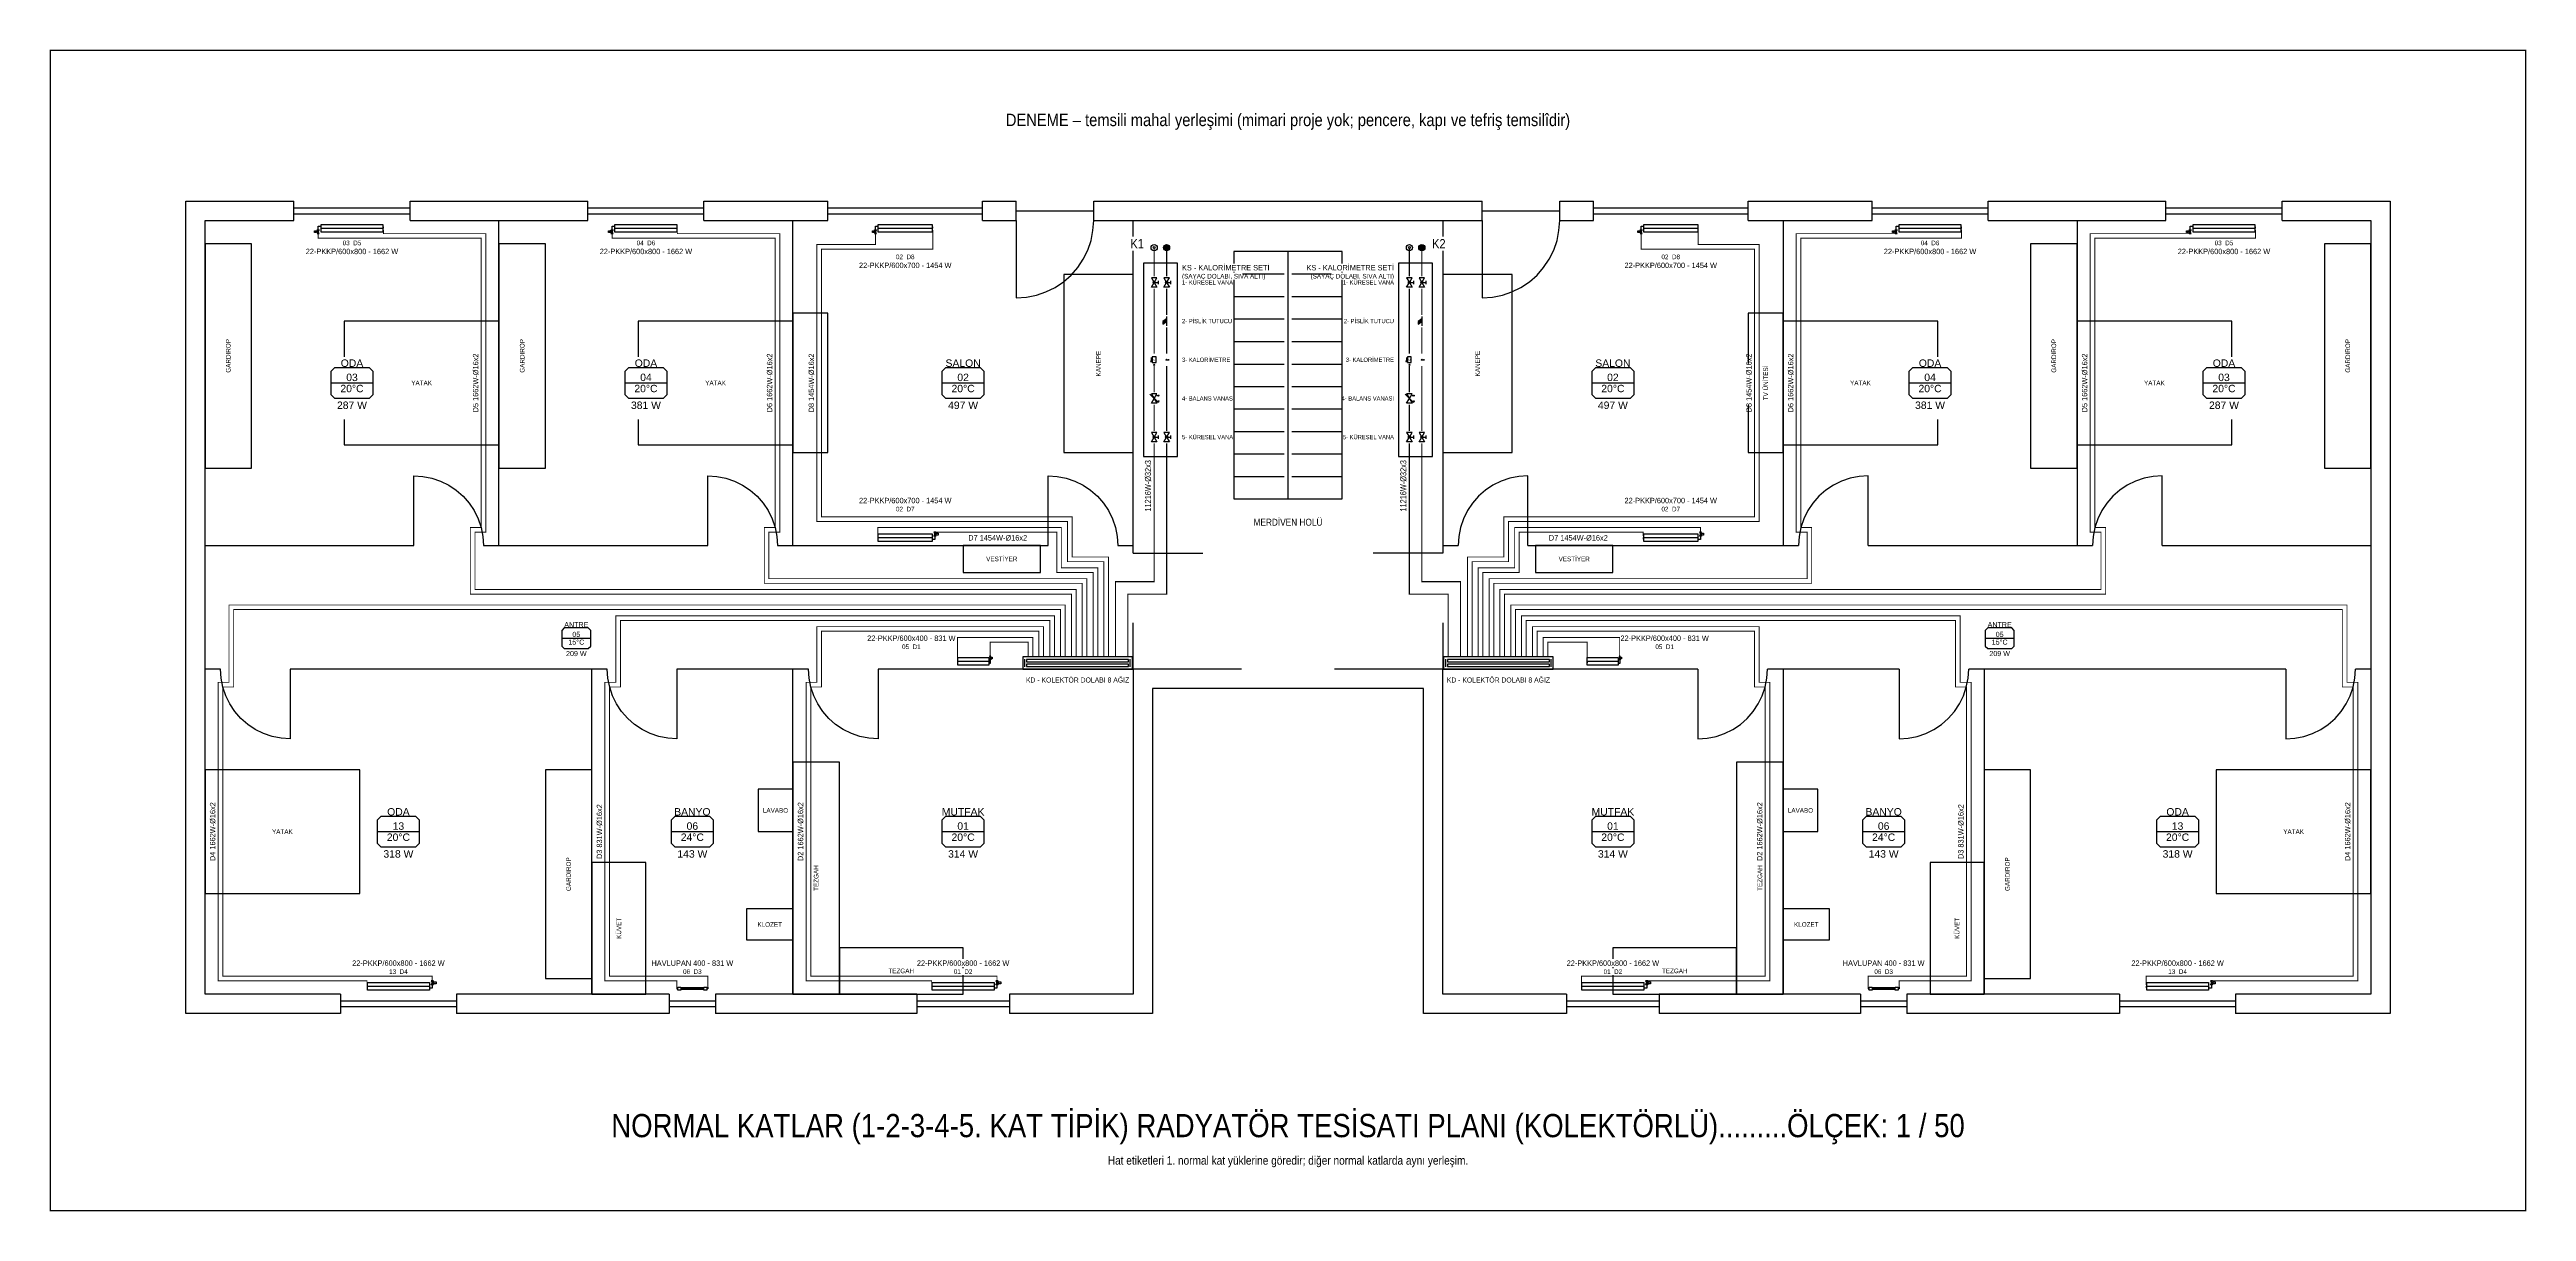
# Model space of a CAD drawing. Header units: centimetres. Extents: x -61 to 14522, y -12981 to 1521.
# Drawn here: x 3499 to 6701, y 19 to 1521 of the extents above; entities that cross this region are included whole.
import ezdxf
from ezdxf.enums import TextEntityAlignment as Align

# ---------------------------------------------------------------- set-up
doc = ezdxf.new("R2010")
doc.units = ezdxf.units.CM
doc.linetypes.add('DASHED', pattern=[1.524, 1.27, -0.254])
for name, color, linetype in [('ROTAS-BASLIK', 7, 'Continuous'), ('ROTAS-CIHAZ', 135, 'Continuous'), ('ROTAS-DENEME', 1, 'Continuous'), ('ROTAS-ISITMA-CAP', 41, 'Continuous'), ('ROTAS-ISITMA-DONUS', 30, 'DASHED'), ('ROTAS-ISITMA-GIDIS', 10, 'Continuous'), ('ROTAS-ISITMA-KOLEKTOR', 6, 'Continuous'), ('ROTAS-ISITMA-SEMBOL', 1, 'Continuous'), ('ROTAS-MAHAL', 2, 'Continuous'), ('ROTAS-MASKE', 7, 'Continuous'), ('ROTAS-MIMARI-PENCERE', 4, 'Continuous'), ('ROTAS-MIMARI-TEFRIS', 9, 'Continuous'), ('ROTAS-MIMARI-TEMSILI', 8, 'Continuous'), ('ROTAS-PAFTA', 7, 'Continuous'), ('ROTAS-RADYATOR', 2, 'Continuous'), ('ROTAS-YAZI', 7, 'Continuous')]:
    doc.layers.add(name, color=color, linetype=linetype)
doc.styles.add('ROTAS', font='arial.ttf')

# ---------------------------------------------------------------- blocks, each defined once
blk = doc.blocks.new('ROTAS-KOLEKTOR-DOLABI-8')
for p, q in [((3, 3), (3, 13)), ((139, 3), (139, 13))]:
    blk.add_line(p, q)
for points in [[(0, 0), (142, 0), (142, 16), (0, 16)], [(5, 9.5), (137, 9.5), (137, 12.5), (5, 12.5)], [(5, 3.5), (137, 3.5), (137, 6.5), (5, 6.5)]]:
    blk.add_lwpolyline(points, close=True)
blk = doc.blocks.new('ROTAS-RADYATOR-PLAN')
for points in [[(104.4, 7.3), (106.4, 7.3), (105.4, 6.2)], [(104.4, 5.1), (106.4, 5.1), (105.4, 6.2)]]:
    blk.add_hatch(color=7).paths.add_polyline_path(points)
for p, q in [((0, 7), (0, 2.5)), ((0, 2.5), (4.7, 2.5)), ((4.7, 5), (104.7, 5)), ((105.4, 3), (104.7, 3)), ((105.4, 5.1), (105.4, 3))]:
    blk.add_line(p, q)
for points in [[(-6, 8.3), (-2.5, 8.3), (-2.5, 10.7), (-6, 10.7)], [(-1.8, 12), (1.8, 12), (0, 9.5)], [(-1.8, 7), (1.8, 7), (0, 9.5)], [(4.7, 0), (104.7, 0), (104.7, 10), (4.7, 10)]]:
    blk.add_lwpolyline(points, close=True)
blk = doc.blocks.new('ROTAS-HAVLUPAN-PLAN')
for p, q in [((-4, 3), (-4, 1.5)), ((-4, 1.5), (-3, 1.5)), ((0, 2.4), (24, 2.4)), ((0, 1.5), (24, 1.5)), ((0, 0.6), (24, 0.6)), ((28, 1.5), (27, 1.5)), ((28, 3), (28, 1.5))]:
    blk.add_line(p, q)
for points in [[(-3, 0), (0, 0), (0, 3), (-3, 3)], [(24, 0), (27, 0), (27, 3), (24, 3)]]:
    blk.add_lwpolyline(points, close=True)
blk = doc.blocks.new('ROTAS-ISITMA-KOLON-PLAN')
blk.add_hatch(color=7).paths.add_polyline_path([(4, 8), (3.9, 9), (3.5, 10), (2.8, 10.8), (2, 11.5), (1, 11.9), (0, 12), (-1, 11.9), (-2, 11.5), (-2.8, 10.8), (-3.5, 10), (-3.9, 9), (-4, 8), (-3.9, 7), (-3.5, 6), (-2.8, 5.2), (-2, 4.5), (-1, 4.1), (0, 4), (1, 4.1), (2, 4.5), (2.8, 5.2), (3.5, 6), (3.9, 7)])
for centre, radius in [((0, 8), 4), ((0, -8), 4), ((0, -8), 1.2)]:
    blk.add_circle(centre, radius)
blk = doc.blocks.new('ROTAS-R-KURESEL-VANA')
blk.add_hatch(color=7).paths.add_polyline_path([(2.4, 0), (2.3, 0.6), (2.1, 1.2), (1.7, 1.7), (1.2, 2.1), (0.6, 2.3), (0, 2.4), (-0.6, 2.3), (-1.2, 2.1), (-1.7, 1.7), (-2.1, 1.2), (-2.3, 0.6), (-2.4, 0), (-2.3, -0.6), (-2.1, -1.2), (-1.7, -1.7), (-1.2, -2.1), (-0.6, -2.3), (0, -2.4), (0.6, -2.3), (1.2, -2.1), (1.7, -1.7), (2.1, -1.2), (2.3, -0.6)])
for p, q in [((-3.6, 8.4), (3.6, 8.4)), ((0, 2.4), (0, 8.4))]:
    blk.add_line(p, q)
for points in [[(-10, 6), (-10, -6), (0, 0)], [(10, 6), (10, -6), (0, 0)]]:
    blk.add_lwpolyline(points, close=True)
blk.add_circle((0, 0), 2.4)
at = {"style": 'ROTAS'}
blk.add_attdef('NO', text='', height=6, dxfattribs=at).set_placement((0, 11), align=Align.BOTTOM_CENTER)
blk = doc.blocks.new('ROTAS-R-PISLIK-TUTUCU')
for p, q in [((-10, 0), (10, 0)), ((-2, 0), (4, -8))]:
    blk.add_line(p, q)
blk.add_lwpolyline([(-5, 0), (1, -8), (7, -8), (1, 0)])
at = {"style": 'ROTAS'}
blk.add_attdef('NO', text='', height=6, dxfattribs=at).set_placement((0, 5), align=Align.BOTTOM_CENTER)
blk = doc.blocks.new('ROTAS-KALORIMETRE-SENSOR')
blk.add_hatch(color=7).paths.add_polyline_path([(1.2, 0), (1.2, 0.3), (1, 0.6), (0.8, 0.8), (0.6, 1), (0.3, 1.2), (0, 1.2), (-0.3, 1.2), (-0.6, 1), (-0.8, 0.8), (-1, 0.6), (-1.2, 0.3), (-1.2, 0), (-1.2, -0.3), (-1, -0.6), (-0.8, -0.8), (-0.6, -1), (-0.3, -1.2), (0, -1.2), (0.3, -1.2), (0.6, -1), (0.8, -0.8), (1, -0.6), (1.2, -0.3)])
for p, q in [((-1.6, 4), (1.6, 4)), ((0, 1.2), (0, 4))]:
    blk.add_line(p, q)
blk.add_circle((0, 0), 1.2)
at = {"style": 'ROTAS'}
blk.add_attdef('NO', text='', height=6, dxfattribs=at).set_placement((0, 6), align=Align.BOTTOM_CENTER)
blk = doc.blocks.new('ROTAS-R-KALORIMETRE-SAG')
blk.add_hatch(color=7).paths.add_polyline_path([(12.2, 0), (12.2, 0.3), (12, 0.6), (11.8, 0.8), (11.6, 1), (11.3, 1.2), (11, 1.2), (10.7, 1.2), (10.4, 1), (10.2, 0.8), (10, 0.6), (9.8, 0.3), (9.8, 0), (9.8, -0.3), (10, -0.6), (10.2, -0.8), (10.4, -1), (10.7, -1.2), (11, -1.2), (11.3, -1.2), (11.6, -1), (11.8, -0.8), (12, -0.6), (12.2, -0.3)])
blk.add_line((-5, -6.5), (5, -6.5))
blk.add_lwpolyline([(-6, -4), (6, -4), (6, 4), (-6, 4)], close=True)
blk.add_lwpolyline([(2, -5.5), (5, -6.5), (2, -7.5)])
blk.add_circle((11, 0), 1.2)
at = {"style": 'ROTAS'}
blk.add_text('Q', height=4, dxfattribs=at).set_placement((0, 0), align=Align.MIDDLE_CENTER)
blk.add_attdef('NO', text='', height=6, dxfattribs=at).set_placement((0, 7), align=Align.BOTTOM_CENTER)
blk = doc.blocks.new('ROTAS-BALANS-VANASI')
for p, q in [((-9, -9), (9, 9)), ((-6, 6), (-6, 8.4)), ((6, 6), (6, 8.4))]:
    blk.add_line(p, q)
for points in [[(-10, 6), (-10, -6), (0, 0)], [(10, 6), (10, -6), (0, 0)]]:
    blk.add_lwpolyline(points, close=True)
blk.add_lwpolyline([(5.6, 7.3), (9, 9), (7.3, 5.6)])
for centre in [(-6, 9.4), (6, 9.4)]:
    blk.add_circle(centre, 1)
at = {"style": 'ROTAS'}
blk.add_attdef('NO', text='', height=6, dxfattribs=at).set_placement((0, 12), align=Align.BOTTOM_CENTER)
blk = doc.blocks.new('ROTAS-MAHAL-ETIKET')
blk.add_line((-34.2, 0), (34.2, 0))
blk.add_lwpolyline([(-34.2, 18.4), (-34.2, -18.4), (-28.2, -24.4), (28.2, -24.4), (34.2, -18.4), (34.2, 18.4), (28.2, 24.4), (-28.2, 24.4)], close=True)
at = {"style": 'ROTAS'}
for tag, p in [('MAHAL_001', (0, 32)), ('NO_001', (0, 9)), ('DERECE_001', (0, -9)), ('ISIKAYBI_001', (0, -36)), ('ALAN', (0, -52))]:
    blk.add_attdef(tag, text='', height=12, dxfattribs=at).set_placement(p, align=Align.MIDDLE_CENTER)

msp = doc.modelspace()

# ---------------------------------------------------------------- linework, layer by layer
at = {"layer": 'ROTAS-ISITMA-DONUS', "ltscale": 0.4}
for points, const_width in [([(4826, 736), (4826, 823), (4049, 823), (4049, 897), (4063, 897), (4063, 1283), (3930.6, 1283), (3930.6, 1287.7)], 1.2), ([(4840, 736), (4840, 837), (4429, 837), (4429, 897), (4443, 897), (4443, 1283), (4310.6, 1283), (4310.6, 1287.7)], 1.2), ([(4868, 736), (4868, 865), (4821, 865), (4821, 917), (4497, 917), (4497, 1263), (4640.7, 1263), (4640.7, 1287.7)], 1.2), ([(5338, 736), (5338, 859), (5385, 859), (5385, 911), (5709, 911), (5709, 1269), (5630.3, 1269), (5630.3, 1287.7)], 1.2), ([(5366, 736), (5366, 831), (5777, 831), (5777, 903), (5763, 903), (5763, 1277), (5970.6, 1277), (5970.6, 1287.7)], 1.2), ([(5380, 736), (5380, 817), (6157, 817), (6157, 903), (6143, 903), (6143, 1277), (6350.6, 1277), (6350.6, 1287.7)], 1.2), ([(4927, 1265), (4927, 833), (4877, 833), (4877, 736)], 1.6), ([(5257, 1265), (5257, 817), (5307, 817), (5307, 736)], 1.6), ([(4854, 736), (4854, 851), (4807, 851), (4807, 903), (4569.7, 903), (4569.7, 892.3)], 1.2), ([(5352, 736), (5352, 845), (5399, 845), (5399, 897), (5559.3, 897), (5559.3, 892.3)], 1.2), ([(4812, 736), (4812, 803), (3731, 803), (3731, 703), (3717, 703), (3717, 317), (3909.4, 317), (3909.4, 312.3)], 1.2), ([(4798, 736), (4798, 789), (4231, 789), (4231, 703), (4217, 703), (4217, 317), (4310, 317), (4310, 308.8)], 1.2), ([(4784, 736), (4784, 775), (4491, 775), (4491, 703), (4477, 703), (4477, 317), (4639.4, 317), (4639.4, 312.3)], 1.2), ([(5394, 736), (5394, 797), (6463, 797), (6463, 697), (6477, 697), (6477, 323), (6209.4, 323), (6209.4, 312.3)], 1.2), ([(5408, 736), (5408, 783), (5963, 783), (5963, 697), (5977, 697), (5977, 323), (5850, 323), (5850, 308.8)], 1.2), ([(5422, 736), (5422, 769), (5703, 769), (5703, 697), (5717, 697), (5717, 323), (5479.4, 323), (5479.4, 312.3)], 1.2), ([(4770, 736), (4770, 761), (4672.8, 761), (4672.8, 732.3)], 1.2), ([(5436, 736), (5436, 755), (5486.6, 755), (5486.6, 732.3)], 1.2)]:
    msp.add_lwpolyline(points, dxfattribs=dict(at, const_width=const_width))
at = {"layer": 'ROTAS-ISITMA-GIDIS'}
for points, const_width in [([(4820, 736), (4820, 817), (4043, 817), (4043, 903), (4057, 903), (4057, 1277), (3846.2, 1277), (3846.2, 1283)], 1.2), ([(4834, 736), (4834, 831), (4423, 831), (4423, 903), (4437, 903), (4437, 1277), (4226.2, 1277), (4226.2, 1283)], 1.2), ([(4862, 736), (4862, 859), (4815, 859), (4815, 911), (4491, 911), (4491, 1269), (4566.9, 1269), (4566.9, 1283)], 1.2), ([(5332, 736), (5332, 865), (5379, 865), (5379, 917), (5703, 917), (5703, 1263), (5556.5, 1263), (5556.5, 1283)], 1.2), ([(5360, 736), (5360, 837), (5771, 837), (5771, 897), (5757, 897), (5757, 1283), (5886.2, 1283), (5886.2, 1283)], 1.2), ([(5374, 736), (5374, 823), (6151, 823), (6151, 897), (6137, 897), (6137, 1283), (6266.2, 1283), (6266.2, 1283)], 1.2), ([(4943, 1265), (4943, 817), (4893, 817), (4893, 736)], 1.6), ([(5273, 1265), (5273, 833), (5323, 833), (5323, 736)], 1.6), ([(4848, 736), (4848, 845), (4801, 845), (4801, 897), (4643.5, 897), (4643.5, 897)], 1.2), ([(5346, 736), (5346, 851), (5393, 851), (5393, 903), (5633.1, 903), (5633.1, 897)], 1.2), ([(5388, 736), (5388, 803), (6469, 803), (6469, 703), (6483, 703), (6483, 317), (6293.8, 317), (6293.8, 317)], 1.2), ([(4806, 736), (4806, 797), (3737, 797), (3737, 697), (3723, 697), (3723, 323), (3993.8, 323), (3993.8, 317)], 1.2), ([(4792, 736), (4792, 783), (4237, 783), (4237, 697), (4223, 697), (4223, 323), (4350, 323), (4350, 308.8)], 1.2), ([(4778, 736), (4778, 769), (4497, 769), (4497, 697), (4483, 697), (4483, 323), (4723.8, 323), (4723.8, 317)], 1.2), ([(5402, 736), (5402, 789), (5969, 789), (5969, 703), (5983, 703), (5983, 317), (5890, 317), (5890, 308.8)], 1.2), ([(5416, 736), (5416, 775), (5709, 775), (5709, 703), (5723, 703), (5723, 317), (5563.8, 317), (5563.8, 317)], 1.2), ([(4764, 736), (4764, 755), (4715, 755), (4715, 737)], 1.2), ([(5430, 736), (5430, 761), (5528.8, 761), (5528.8, 737)], 1.2)]:
    msp.add_lwpolyline(points, dxfattribs=dict(at, const_width=const_width))
at = {"layer": 'ROTAS-MIMARI-PENCERE'}
for points in [[(3815, 1300), (3815, 1325)], [(3815, 1316.2), (3965, 1316.2)], [(3965, 1300), (3965, 1325)], [(4195, 1300), (4195, 1325)], [(4195, 1316.2), (4345, 1316.2)], [(4345, 1300), (4345, 1325)], [(4505.2, 1300), (4505.2, 1325)], [(4505.2, 1316.2), (4705.2, 1316.2)], [(4705.2, 1300), (4705.2, 1325)], [(4748.8, 1300), (4748.8, 1325)], [(4848.8, 1300), (4848.8, 1325)], [(5351.2, 1300), (5351.2, 1325)], [(5451.2, 1300), (5451.2, 1325)], [(5494.8, 1300), (5494.8, 1325)], [(5494.8, 1316.2), (5694.8, 1316.2)], [(5694.8, 1300), (5694.8, 1325)], [(5855, 1300), (5855, 1325)], [(5855, 1316.2), (6005, 1316.2)], [(6005, 1300), (6005, 1325)], [(6235, 1300), (6235, 1325)], [(6235, 1316.2), (6385, 1316.2)], [(6385, 1300), (6385, 1325)], [(3815, 1308.8), (3965, 1308.8)], [(4195, 1308.8), (4345, 1308.8)], [(4505.2, 1308.8), (4705.2, 1308.8)], [(4748.8, 1312.5), (4848.8, 1312.5)], [(5351.2, 1312.5), (5451.2, 1312.5)], [(5494.8, 1308.8), (5694.8, 1308.8)], [(5855, 1308.8), (6005, 1308.8)], [(6235, 1308.8), (6385, 1308.8)], [(3875, 300), (3875, 275)], [(3875, 291.2), (4025, 291.2)], [(4025, 300), (4025, 275)], [(4300, 300), (4300, 275)], [(4300, 291.2), (4360, 291.2)], [(4360, 300), (4360, 275)], [(4620, 300), (4620, 275)], [(4620, 291.2), (4740, 291.2)], [(4740, 300), (4740, 275)], [(5460, 300), (5460, 275)], [(5460, 291.2), (5580, 291.2)], [(5580, 300), (5580, 275)], [(5840, 300), (5840, 275)], [(5840, 291.2), (5900, 291.2)], [(5900, 300), (5900, 275)], [(6175, 300), (6175, 275)], [(6175, 291.2), (6325, 291.2)], [(6325, 300), (6325, 275)], [(3875, 283.8), (4025, 283.8)], [(4300, 283.8), (4360, 283.8)], [(4620, 283.8), (4740, 283.8)], [(5460, 283.8), (5580, 283.8)], [(5840, 283.8), (5900, 283.8)], [(6175, 283.8), (6325, 283.8)]]:
    msp.add_lwpolyline(points, dxfattribs=at)
at = {"layer": 'ROTAS-MIMARI-TEFRIS'}
for points in [[(3700, 980), (3760, 980), (3760, 1270), (3700, 1270)], [(4080, 980), (4140, 980), (4140, 1270), (4080, 1270)], [(6060, 980), (6120, 980), (6120, 1270), (6060, 1270)], [(6440, 980), (6500, 980), (6500, 1270), (6440, 1270)], [(4810, 1000), (4900, 1000), (4900, 1230), (4810, 1230)], [(5300, 1000), (5390, 1000), (5390, 1230), (5300, 1230)], [(3880, 1010), (4080, 1010), (4080, 1170), (3880, 1170)], [(4260, 1010), (4460, 1010), (4460, 1170), (4260, 1170)], [(4460, 1000), (4505, 1000), (4505, 1180), (4460, 1180)], [(5695, 1000), (5740, 1000), (5740, 1180), (5695, 1180)], [(5740, 1010), (5940, 1010), (5940, 1170), (5740, 1170)], [(6120, 1010), (6320, 1010), (6320, 1170), (6120, 1170)], [(4680, 845), (4780, 845), (4780, 880), (4680, 880)], [(5420, 845), (5520, 845), (5520, 880), (5420, 880)], [(3700, 430), (3900, 430), (3900, 590), (3700, 590)], [(4140, 320), (4200, 320), (4200, 590), (4140, 590)], [(4460, 300), (4520, 300), (4520, 600), (4460, 600)], [(5680, 300), (5740, 300), (5740, 600), (5680, 600)], [(6000, 320), (6060, 320), (6060, 590), (6000, 590)], [(6300, 430), (6500, 430), (6500, 590), (6300, 590)], [(4415, 510), (4460, 510), (4460, 565), (4415, 565)], [(5740, 510), (5785, 510), (5785, 565), (5740, 565)], [(4200, 300), (4270, 300), (4270, 470), (4200, 470)], [(5930, 300), (6000, 300), (6000, 470), (5930, 470)], [(4400, 370), (4460, 370), (4460, 410), (4400, 410)], [(5740, 370), (5800, 370), (5800, 410), (5740, 410)], [(4520, 300), (4680, 300), (4680, 360), (4520, 360)], [(5520, 300), (5680, 300), (5680, 360), (5520, 360)]]:
    msp.add_lwpolyline(points, close=True, dxfattribs=at)
at = {"layer": 'ROTAS-MIMARI-TEMSILI'}
for points in [[(3875, 275), (3675, 275), (3675, 1325), (3815, 1325)], [(3965, 1325), (4195, 1325)], [(4345, 1325), (4505.2, 1325)], [(4705.2, 1325), (4748.8, 1325)], [(4848.8, 1325), (5351.2, 1325)], [(5451.2, 1325), (5494.8, 1325)], [(5694.8, 1325), (5855, 1325)], [(6005, 1325), (6235, 1325)], [(6385, 1325), (6525, 1325), (6525, 275), (6325, 275)], [(3700, 880), (3700, 1300)], [(3700, 1300), (3815, 1300)], [(3965, 1300), (4080, 1300)], [(4080, 1300), (4195, 1300)], [(4080, 880), (4080, 1300)], [(4345, 1300), (4460, 1300)], [(4460, 1300), (4505.2, 1300)], [(4460, 880), (4460, 1300)], [(4705.2, 1300), (4748.8, 1300)], [(4748.8, 1300), (4748.8, 1200)], [(4748.8, 1200), (4761.9, 1200.9), (4774.7, 1203.4), (4787.1, 1207.6), (4798.8, 1213.4), (4809.7, 1220.7), (4819.5, 1229.3), (4828.1, 1239.1), (4835.4, 1250), (4841.2, 1261.7), (4845.4, 1274.1), (4847.9, 1286.9), (4848.8, 1300)], [(4848.8, 1300), (4900, 1300)], [(4900, 1300), (5300, 1300)], [(4900, 880), (4900, 1300)], [(5300, 1300), (5351.2, 1300)], [(5300, 1300), (5300, 880)], [(5351.2, 1300), (5351.2, 1200)], [(5351.2, 1200), (5364.3, 1200.9), (5377.1, 1203.4), (5389.5, 1207.6), (5401.2, 1213.4), (5412.1, 1220.7), (5421.9, 1229.3), (5430.5, 1239.1), (5437.8, 1250), (5443.6, 1261.7), (5447.8, 1274.1), (5450.3, 1286.9), (5451.2, 1300)], [(5451.2, 1300), (5494.8, 1300)], [(5694.8, 1300), (5740, 1300)], [(5740, 1300), (5855, 1300)], [(5740, 1300), (5740, 880)], [(6005, 1300), (6120, 1300)], [(6120, 1300), (6235, 1300)], [(6120, 1300), (6120, 880)], [(6385, 1300), (6500, 1300)], [(6500, 1300), (6500, 880)], [(5100, 940), (5100, 1260)], [(5030, 1230.9), (5095, 1230.9)], [(5105, 1230.9), (5170, 1230.9)], [(5030, 1201.8), (5095, 1201.8)], [(5105, 1201.8), (5170, 1201.8)], [(5030, 1172.7), (5095, 1172.7)], [(5105, 1172.7), (5170, 1172.7)], [(5030, 1143.6), (5095, 1143.6)], [(5105, 1143.6), (5170, 1143.6)], [(5030, 1114.5), (5095, 1114.5)], [(5105, 1114.5), (5170, 1114.5)], [(5030, 1085.5), (5095, 1085.5)], [(5105, 1085.5), (5170, 1085.5)], [(5030, 1056.4), (5095, 1056.4)], [(5030, 1027.3), (5095, 1027.3)], [(5105, 1056.4), (5170, 1056.4)], [(5105, 1027.3), (5170, 1027.3)], [(5030, 998.2), (5095, 998.2)], [(5105, 998.2), (5170, 998.2)], [(3970, 880), (3970, 970)], [(3970, 970), (3981.7, 969.2), (3993.3, 966.9), (4004.4, 963.1), (4015, 957.9), (4024.8, 951.4), (4033.6, 943.6), (4041.4, 934.8), (4047.9, 925), (4053.1, 914.4), (4056.9, 903.3), (4059.2, 891.7), (4060, 880)], [(4350, 880), (4350, 970)], [(4350, 970), (4361.7, 969.2), (4373.3, 966.9), (4384.4, 963.1), (4395, 957.9), (4404.8, 951.4), (4413.6, 943.6), (4421.4, 934.8), (4427.9, 925), (4433.1, 914.4), (4436.9, 903.3), (4439.2, 891.7), (4440, 880)], [(4790, 880), (4790, 970)], [(4790, 970), (4801.7, 969.2), (4813.3, 966.9), (4824.4, 963.1), (4835, 957.9), (4844.8, 951.4), (4853.6, 943.6), (4861.4, 934.8), (4867.9, 925), (4873.1, 914.4), (4876.9, 903.3), (4879.2, 891.7), (4880, 880)], [(5030, 969.1), (5095, 969.1)], [(5105, 969.1), (5170, 969.1)], [(5410, 970), (5398.3, 969.2), (5386.7, 966.9), (5375.6, 963.1), (5365, 957.9), (5355.2, 951.4), (5346.4, 943.6), (5338.6, 934.8), (5332.1, 925), (5326.9, 914.4), (5323.1, 903.3), (5320.8, 891.7), (5320, 880)], [(5410, 880), (5410, 970)], [(5850, 970), (5838.3, 969.2), (5826.7, 966.9), (5815.6, 963.1), (5805, 957.9), (5795.2, 951.4), (5786.4, 943.6), (5778.6, 934.8), (5772.1, 925), (5766.9, 914.4), (5763.1, 903.3), (5760.8, 891.7), (5760, 880)], [(5850, 880), (5850, 970)], [(6230, 970), (6218.3, 969.2), (6206.7, 966.9), (6195.6, 963.1), (6185, 957.9), (6175.2, 951.4), (6166.4, 943.6), (6158.6, 934.8), (6152.1, 925), (6146.9, 914.4), (6143.1, 903.3), (6140.8, 891.7), (6140, 880)], [(6230, 880), (6230, 970)], [(3700, 720), (3700, 880)], [(3700, 880), (3970, 880)], [(4060, 880), (4080, 880)], [(4080, 880), (4350, 880)], [(4440, 880), (4460, 880)], [(4460, 880), (4790, 880)], [(4880, 880), (4900, 880)], [(4900, 870), (4900, 880)], [(4900, 870), (4990, 870)], [(5300, 870), (5210, 870)], [(5300, 880), (5320, 880)], [(5300, 880), (5300, 870)], [(5410, 880), (5740, 880)], [(5740, 880), (5760, 880)], [(5850, 880), (6120, 880)], [(6120, 880), (6140, 880)], [(6230, 880), (6500, 880)], [(6500, 880), (6500, 720)], [(4900, 720), (4900, 780)], [(5300, 780), (5300, 720)], [(3700, 300), (3700, 720)], [(3720, 720), (3700, 720)], [(3810, 630), (3798.3, 630.8), (3786.7, 633.1), (3775.6, 636.9), (3765, 642.1), (3755.2, 648.6), (3746.4, 656.4), (3738.6, 665.2), (3732.1, 675), (3726.9, 685.6), (3723.1, 696.7), (3720.8, 708.3), (3720, 720)], [(4200, 720), (3810, 720)], [(3810, 720), (3810, 630)], [(4200, 300), (4200, 720)], [(4220, 720), (4200, 720)], [(4310, 630), (4298.3, 630.8), (4286.7, 633.1), (4275.6, 636.9), (4265, 642.1), (4255.2, 648.6), (4246.4, 656.4), (4238.6, 665.2), (4232.1, 675), (4226.9, 685.6), (4223.1, 696.7), (4220.8, 708.3), (4220, 720)], [(4460, 720), (4310, 720)], [(4310, 720), (4310, 630)], [(4460, 300), (4460, 720)], [(4480, 720), (4460, 720)], [(4570, 630), (4558.3, 630.8), (4546.7, 633.1), (4535.6, 636.9), (4525, 642.1), (4515.2, 648.6), (4506.4, 656.4), (4498.6, 665.2), (4492.1, 675), (4486.9, 685.6), (4483.1, 696.7), (4480.8, 708.3), (4480, 720)], [(4900, 720), (4570, 720)], [(4570, 720), (4570, 630)], [(5040, 720), (4900, 720)], [(4900, 720), (4900, 300)], [(5300, 720), (5160, 720)], [(5300, 300), (5300, 720)], [(5630, 720), (5300, 720)], [(5630, 720), (5630, 630)], [(5630, 630), (5641.7, 630.8), (5653.3, 633.1), (5664.4, 636.9), (5675, 642.1), (5684.8, 648.6), (5693.6, 656.4), (5701.4, 665.2), (5707.9, 675), (5713.1, 685.6), (5716.9, 696.7), (5719.2, 708.3), (5720, 720)], [(5740, 720), (5720, 720)], [(5890, 720), (5740, 720)], [(5740, 720), (5740, 300)], [(5890, 720), (5890, 630)], [(5890, 630), (5901.7, 630.8), (5913.3, 633.1), (5924.4, 636.9), (5935, 642.1), (5944.8, 648.6), (5953.6, 656.4), (5961.4, 665.2), (5967.9, 675), (5973.1, 685.6), (5976.9, 696.7), (5979.2, 708.3), (5980, 720)], [(6000, 720), (5980, 720)], [(6390, 720), (6000, 720)], [(6000, 720), (6000, 300)], [(6390, 720), (6390, 630)], [(6390, 630), (6401.7, 630.8), (6413.3, 633.1), (6424.4, 636.9), (6435, 642.1), (6444.8, 648.6), (6453.6, 656.4), (6461.4, 665.2), (6467.9, 675), (6473.1, 685.6), (6476.9, 696.7), (6479.2, 708.3), (6480, 720)], [(6500, 720), (6480, 720)], [(6500, 720), (6500, 300)], [(5460, 275), (5275, 275), (5275, 695), (4925, 695), (4925, 275)], [(3875, 300), (3700, 300)], [(4200, 300), (4025, 300)], [(4300, 300), (4200, 300)], [(4460, 300), (4360, 300)], [(4620, 300), (4460, 300)], [(4900, 300), (4740, 300)], [(5460, 300), (5300, 300)], [(5740, 300), (5580, 300)], [(5840, 300), (5740, 300)], [(6000, 300), (5900, 300)], [(6175, 300), (6000, 300)], [(6500, 300), (6325, 300)], [(4300, 275), (4025, 275)], [(4620, 275), (4360, 275)], [(4925, 275), (4740, 275)], [(5840, 275), (5580, 275)], [(6175, 275), (5900, 275)]]:
    msp.add_lwpolyline(points, dxfattribs=at)
msp.add_lwpolyline([(5030, 940), (5170, 940), (5170, 1260), (5030, 1260)], close=True, dxfattribs=at)

# ---------------------------------------------------------------- block references
at = {"layer": 'ROTAS-CIHAZ', "rotation": -90}
for p in [(4935, 1265), (5265, 1265)]:
    msp.add_blockref('ROTAS-ISITMA-KOLON-PLAN', p, dxfattribs=at)
at = {"layer": 'ROTAS-ISITMA-KOLEKTOR'}
for p in [(4757, 720), (5301, 720)]:
    msp.add_blockref('ROTAS-KOLEKTOR-DOLABI-8', p, dxfattribs=at)
at = {"layer": 'ROTAS-RADYATOR', "rotation": -180}
for p, xscale in [((3846.2, 1295), -0.8), ((4226.2, 1295), -0.8), ((4566.9, 1295), -0.7), ((5556.5, 1295), -0.7), ((5886.2, 1295), -0.8), ((6266.2, 1295), -0.8)]:
    msp.add_blockref('ROTAS-RADYATOR-PLAN', p, dxfattribs=dict(at, xscale=xscale))
at = {"layer": 'ROTAS-RADYATOR'}
for p, xscale in [((4643.5, 885), -0.7), ((5633.1, 885), -0.7), ((4715, 725), -0.4), ((5528.8, 725), -0.4), ((3993.8, 305), -0.8), ((4723.8, 305), -0.8), ((5563.8, 305), -0.8), ((6293.8, 305), -0.8)]:
    msp.add_blockref('ROTAS-RADYATOR-PLAN', p, dxfattribs=dict(at, xscale=xscale))
at = {"layer": 'ROTAS-RADYATOR', "xscale": -1.25, "yscale": 1.25}
for p in [(4345, 305), (5885, 305)]:
    msp.add_blockref('ROTAS-HAVLUPAN-PLAN', p, dxfattribs=at)

# ---------------------------------------------------------------- texts
at = {"layer": 'ROTAS-MIMARI-TEFRIS', "color": 8, "style": 'ROTAS', "width": 0.85}
for s, p in [('GARDIROP', (3730, 1125)), ('GARDIROP', (4110, 1125)), ('KANEPE', (4855, 1115)), ('KANEPE', (5345, 1115)), ('GARDIROP', (6090, 1125)), ('GARDIROP', (6470, 1125)), ('GARDIROP', (4170, 455)), ('TEZGAH', (4490, 450)), ('TEZGAH', (5710, 450)), ('GARDIROP', (6030, 455)), ('KÜVET', (4235, 385)), ('KÜVET', (5965, 385))]:
    msp.add_text(s, height=6, rotation=90, dxfattribs=at).set_placement(p, align=Align.MIDDLE_CENTER)
for s, p in [('YATAK', (3980, 1090)), ('YATAK', (4360, 1090)), ('YATAK', (5840, 1090)), ('YATAK', (6220, 1090)), ('VESTİYER', (4730, 862.5)), ('VESTİYER', (5470, 862.5)), ('YATAK', (3800, 510)), ('LAVABO', (5762.5, 537.5)), ('YATAK', (6400, 510)), ('KLOZET', (4430, 390)), ('KLOZET', (5770, 390)), ('TEZGAH', (4600, 330)), ('TEZGAH', (5600, 330))]:
    msp.add_text(s, height=6, dxfattribs=at).set_placement(p, align=Align.MIDDLE_CENTER)

# ---------------------------------------------------------------- wipeouts: each hides what was drawn before it
for points in [[(4737, 1418), (5455, 1418), (5455, 1442), (4737, 1442)], [(5065.7, 903.2), (5129.8, 903.2), (5129.8, 916.8), (5065.7, 916.8)], [(4358.2, 107.5), (5826.8, 107.5), (5826.8, 152.5), (4358.2, 152.5)]]:
    msp.add_wipeout(points).dxf.layer = 'ROTAS-MASKE'

# ---------------------------------------------------------------- next in the draw order: texts
at = {"layer": 'ROTAS-BASLIK', "style": 'ROTAS', "width": 0.85}
msp.add_text('NORMAL KATLAR (1-2-3-4-5. KAT TİPİK) RADYATÖR TESİSATI PLANI (KOLEKTÖRLÜ).........ÖLÇEK: 1 / 50', height=30, dxfattribs=at).set_placement((5100, 130), align=Align.MIDDLE_CENTER)
at = {"layer": 'ROTAS-DENEME', "style": 'ROTAS', "width": 0.85}
msp.add_text('DENEME – temsili mahal yerleşimi (mimari proje yok; pencere, kapı ve tefriş temsilîdir)', height=16, dxfattribs=at).set_placement((5100, 1430), align=Align.MIDDLE_CENTER)
at = {"layer": 'ROTAS-MIMARI-TEMSILI', "style": 'ROTAS', "width": 0.85}
msp.add_text('MERDİVEN HOLÜ', height=9, dxfattribs=at).set_placement((5100, 910), align=Align.MIDDLE_CENTER)

# ---------------------------------------------------------------- next in the draw order: wipeouts: each hides what was drawn before it
for points in [[(3843.7, 1254.8), (3932.8, 1254.8), (3932.8, 1265.2), (3843.7, 1265.2)], [(4223.7, 1254.8), (4312.8, 1254.8), (4312.8, 1265.2), (4223.7, 1265.2)], [(4892.9, 1261), (4911.1, 1261), (4911.1, 1279), (4892.9, 1279)], [(5282.9, 1261), (5301.1, 1261), (5301.1, 1279), (5282.9, 1279)], [(5883.7, 1254.8), (5972.8, 1254.8), (5972.8, 1265.2), (5883.7, 1265.2)], [(6263.7, 1254.8), (6352.8, 1254.8), (6352.8, 1265.2), (6263.7, 1265.2)], [(4558.9, 1236.8), (4648, 1236.8), (4648, 1247.2), (4558.9, 1247.2)], [(5548.5, 1236.8), (5637.6, 1236.8), (5637.6, 1247.2), (5548.5, 1247.2)], [(3918.8, 1042.8), (3918.8, 1123.6), (3861.2, 1123.6), (3861.2, 1042.8)], [(4298.8, 1042.8), (4298.8, 1123.6), (4241.2, 1123.6), (4241.2, 1042.8)], [(4708.8, 1042.8), (4708.8, 1123.6), (4651.2, 1123.6), (4651.2, 1042.8)], [(5548.8, 1042.8), (5548.8, 1123.6), (5491.2, 1123.6), (5491.2, 1042.8)], [(5958.8, 1042.8), (5958.8, 1123.6), (5901.2, 1123.6), (5901.2, 1042.8)], [(6338.8, 1042.8), (6338.8, 1123.6), (6281.2, 1123.6), (6281.2, 1042.8)], [(4055, 1061.5), (4055, 1115), (4044.5, 1115), (4044.5, 1061.5)], [(4435, 1061.5), (4435, 1115), (4424.5, 1115), (4424.5, 1061.5)], [(4489, 1061.5), (4489, 1115), (4478.5, 1115), (4478.5, 1061.5)], [(5701, 1061.5), (5701, 1115), (5690.5, 1115), (5690.5, 1061.5)], [(5755, 1061.5), (5755, 1115), (5744.5, 1115), (5744.5, 1061.5)], [(6135, 1061.5), (6135, 1115), (6124.5, 1115), (6124.5, 1061.5)], [(4558.9, 932.8), (4648, 932.8), (4648, 943.2), (4558.9, 943.2)], [(5548.5, 932.8), (5637.6, 932.8), (5637.6, 943.2), (5548.5, 943.2)], [(4696.3, 884.5), (4749.7, 884.5), (4749.7, 895), (4696.3, 895)], [(5446.8, 884.5), (5500.2, 884.5), (5500.2, 895), (5446.8, 895)], [(4199.8, 727.5), (4199.8, 783.1), (4160.2, 783.1), (4160.2, 727.5)], [(6039.8, 727.5), (6039.8, 783.1), (6000.2, 783.1), (6000.2, 727.5)], [(4568.6, 754.8), (4654.2, 754.8), (4654.2, 765.2), (4568.6, 765.2)], [(5542.3, 754.8), (5627.9, 754.8), (5627.9, 765.2), (5542.3, 765.2)], [(4780, 701.1), (4872.8, 701.1), (4872.8, 710.9), (4780, 710.9)], [(5324, 701.1), (5416.8, 701.1), (5416.8, 710.9), (5324, 710.9)], [(3715, 481.5), (3715, 535), (3704.5, 535), (3704.5, 481.5)], [(3978.8, 462.8), (3978.8, 543.6), (3921.2, 543.6), (3921.2, 462.8)], [(4215, 483.3), (4215, 533.2), (4204.5, 533.2), (4204.5, 483.3)], [(4358.8, 462.8), (4358.8, 543.6), (4301.2, 543.6), (4301.2, 462.8)], [(4475, 481.5), (4475, 535), (4464.5, 535), (4464.5, 481.5)], [(4708.8, 462.8), (4708.8, 543.6), (4651.2, 543.6), (4651.2, 462.8)], [(5548.8, 462.8), (5548.8, 543.6), (5491.2, 543.6), (5491.2, 462.8)], [(5715, 481.5), (5715, 535), (5704.5, 535), (5704.5, 481.5)], [(5898.8, 462.8), (5898.8, 543.6), (5841.2, 543.6), (5841.2, 462.8)], [(5975, 483.3), (5975, 533.2), (5964.5, 533.2), (5964.5, 483.3)], [(6278.8, 462.8), (6278.8, 543.6), (6221.2, 543.6), (6221.2, 462.8)], [(6475, 481.5), (6475, 535), (6464.5, 535), (6464.5, 481.5)], [(3903.7, 334.8), (3992.8, 334.8), (3992.8, 345.2), (3903.7, 345.2)], [(4290.8, 334.8), (4365.7, 334.8), (4365.7, 345.2), (4290.8, 345.2)], [(4633.7, 334.8), (4722.8, 334.8), (4722.8, 345.2), (4633.7, 345.2)], [(5473.7, 334.8), (5562.8, 334.8), (5562.8, 345.2), (5473.7, 345.2)], [(5830.8, 334.8), (5905.7, 334.8), (5905.7, 345.2), (5830.8, 345.2)], [(6203.7, 334.8), (6292.8, 334.8), (6292.8, 345.2), (6203.7, 345.2)]]:
    msp.add_wipeout(points).dxf.layer = 'ROTAS-MASKE'

# ---------------------------------------------------------------- next in the draw order: linework, layer by layer
at = {"layer": 'ROTAS-CIHAZ'}
for points in [[(4913, 995), (4957, 995), (4957, 1245), (4913, 1245)], [(5243, 995), (5287, 995), (5287, 1245), (5243, 1245)]]:
    msp.add_lwpolyline(points, close=True, dxfattribs=at)

# ---------------------------------------------------------------- next in the draw order: block references
at = {"layer": 'ROTAS-MAHAL'}
ref = msp.add_blockref('ROTAS-MAHAL-ETIKET', (3890, 1090), dxfattribs=dict(at, xscale=0.8, yscale=0.8))
ref.add_attrib('MAHAL_001', 'ODA', dxfattribs={"height": 9.6, "style": 'ROTAS'}).set_placement((3890, 1115.6), align=Align.MIDDLE_CENTER)
ref.add_attrib('NO_001', '03', dxfattribs={"height": 9.6, "style": 'ROTAS'}).set_placement((3890, 1097.2), align=Align.MIDDLE_CENTER)
ref.add_attrib('DERECE_001', '20°C', dxfattribs={"height": 9.6, "style": 'ROTAS'}).set_placement((3890, 1082.8), align=Align.MIDDLE_CENTER)
ref.add_attrib('ISIKAYBI_001', '287 W', dxfattribs={"height": 9.6, "style": 'ROTAS'}).set_placement((3890, 1061.2), align=Align.MIDDLE_CENTER)
ref = msp.add_blockref('ROTAS-MAHAL-ETIKET', (4270, 1090), dxfattribs=dict(at, xscale=0.8, yscale=0.8))
ref.add_attrib('MAHAL_001', 'ODA', dxfattribs={"height": 9.6, "style": 'ROTAS'}).set_placement((4270, 1115.6), align=Align.MIDDLE_CENTER)
ref.add_attrib('NO_001', '04', dxfattribs={"height": 9.6, "style": 'ROTAS'}).set_placement((4270, 1097.2), align=Align.MIDDLE_CENTER)
ref.add_attrib('DERECE_001', '20°C', dxfattribs={"height": 9.6, "style": 'ROTAS'}).set_placement((4270, 1082.8), align=Align.MIDDLE_CENTER)
ref.add_attrib('ISIKAYBI_001', '381 W', dxfattribs={"height": 9.6, "style": 'ROTAS'}).set_placement((4270, 1061.2), align=Align.MIDDLE_CENTER)
ref = msp.add_blockref('ROTAS-MAHAL-ETIKET', (4680, 1090), dxfattribs=dict(at, xscale=0.8, yscale=0.8))
ref.add_attrib('MAHAL_001', 'SALON', dxfattribs={"height": 9.6, "style": 'ROTAS'}).set_placement((4680, 1115.6), align=Align.MIDDLE_CENTER)
ref.add_attrib('NO_001', '02', dxfattribs={"height": 9.6, "style": 'ROTAS'}).set_placement((4680, 1097.2), align=Align.MIDDLE_CENTER)
ref.add_attrib('DERECE_001', '20°C', dxfattribs={"height": 9.6, "style": 'ROTAS'}).set_placement((4680, 1082.8), align=Align.MIDDLE_CENTER)
ref.add_attrib('ISIKAYBI_001', '497 W', dxfattribs={"height": 9.6, "style": 'ROTAS'}).set_placement((4680, 1061.2), align=Align.MIDDLE_CENTER)
ref = msp.add_blockref('ROTAS-MAHAL-ETIKET', (5520, 1090), dxfattribs=dict(at, xscale=0.8, yscale=0.8))
ref.add_attrib('MAHAL_001', 'SALON', dxfattribs={"height": 9.6, "style": 'ROTAS'}).set_placement((5520, 1115.6), align=Align.MIDDLE_CENTER)
ref.add_attrib('NO_001', '02', dxfattribs={"height": 9.6, "style": 'ROTAS'}).set_placement((5520, 1097.2), align=Align.MIDDLE_CENTER)
ref.add_attrib('DERECE_001', '20°C', dxfattribs={"height": 9.6, "style": 'ROTAS'}).set_placement((5520, 1082.8), align=Align.MIDDLE_CENTER)
ref.add_attrib('ISIKAYBI_001', '497 W', dxfattribs={"height": 9.6, "style": 'ROTAS'}).set_placement((5520, 1061.2), align=Align.MIDDLE_CENTER)
ref = msp.add_blockref('ROTAS-MAHAL-ETIKET', (5930, 1090), dxfattribs=dict(at, xscale=0.8, yscale=0.8))
ref.add_attrib('MAHAL_001', 'ODA', dxfattribs={"height": 9.6, "style": 'ROTAS'}).set_placement((5930, 1115.6), align=Align.MIDDLE_CENTER)
ref.add_attrib('NO_001', '04', dxfattribs={"height": 9.6, "style": 'ROTAS'}).set_placement((5930, 1097.2), align=Align.MIDDLE_CENTER)
ref.add_attrib('DERECE_001', '20°C', dxfattribs={"height": 9.6, "style": 'ROTAS'}).set_placement((5930, 1082.8), align=Align.MIDDLE_CENTER)
ref.add_attrib('ISIKAYBI_001', '381 W', dxfattribs={"height": 9.6, "style": 'ROTAS'}).set_placement((5930, 1061.2), align=Align.MIDDLE_CENTER)
ref = msp.add_blockref('ROTAS-MAHAL-ETIKET', (6310, 1090), dxfattribs=dict(at, xscale=0.8, yscale=0.8))
ref.add_attrib('MAHAL_001', 'ODA', dxfattribs={"height": 9.6, "style": 'ROTAS'}).set_placement((6310, 1115.6), align=Align.MIDDLE_CENTER)
ref.add_attrib('NO_001', '03', dxfattribs={"height": 9.6, "style": 'ROTAS'}).set_placement((6310, 1097.2), align=Align.MIDDLE_CENTER)
ref.add_attrib('DERECE_001', '20°C', dxfattribs={"height": 9.6, "style": 'ROTAS'}).set_placement((6310, 1082.8), align=Align.MIDDLE_CENTER)
ref.add_attrib('ISIKAYBI_001', '287 W', dxfattribs={"height": 9.6, "style": 'ROTAS'}).set_placement((6310, 1061.2), align=Align.MIDDLE_CENTER)
ref = msp.add_blockref('ROTAS-MAHAL-ETIKET', (4180, 760), dxfattribs=dict(at, xscale=0.55, yscale=0.55))
ref.add_attrib('MAHAL_001', 'ANTRE', dxfattribs={"height": 6.6, "style": 'ROTAS'}).set_placement((4180, 777.6), align=Align.MIDDLE_CENTER)
ref.add_attrib('NO_001', '05', dxfattribs={"height": 6.6, "style": 'ROTAS'}).set_placement((4180, 765), align=Align.MIDDLE_CENTER)
ref.add_attrib('DERECE_001', '15°C', dxfattribs={"height": 6.6, "style": 'ROTAS'}).set_placement((4180, 755), align=Align.MIDDLE_CENTER)
ref.add_attrib('ISIKAYBI_001', '209 W', dxfattribs={"height": 6.6, "style": 'ROTAS'}).set_placement((4180, 740.2), align=Align.MIDDLE_CENTER)
ref = msp.add_blockref('ROTAS-MAHAL-ETIKET', (6020, 760), dxfattribs=dict(at, xscale=0.55, yscale=0.55))
ref.add_attrib('MAHAL_001', 'ANTRE', dxfattribs={"height": 6.6, "style": 'ROTAS'}).set_placement((6020, 777.6), align=Align.MIDDLE_CENTER)
ref.add_attrib('NO_001', '05', dxfattribs={"height": 6.6, "style": 'ROTAS'}).set_placement((6020, 765), align=Align.MIDDLE_CENTER)
ref.add_attrib('DERECE_001', '15°C', dxfattribs={"height": 6.6, "style": 'ROTAS'}).set_placement((6020, 755), align=Align.MIDDLE_CENTER)
ref.add_attrib('ISIKAYBI_001', '209 W', dxfattribs={"height": 6.6, "style": 'ROTAS'}).set_placement((6020, 740.2), align=Align.MIDDLE_CENTER)
ref = msp.add_blockref('ROTAS-MAHAL-ETIKET', (3950, 510), dxfattribs=dict(at, xscale=0.8, yscale=0.8))
ref.add_attrib('MAHAL_001', 'ODA', dxfattribs={"height": 9.6, "style": 'ROTAS'}).set_placement((3950, 535.6), align=Align.MIDDLE_CENTER)
ref.add_attrib('NO_001', '13', dxfattribs={"height": 9.6, "style": 'ROTAS'}).set_placement((3950, 517.2), align=Align.MIDDLE_CENTER)
ref.add_attrib('DERECE_001', '20°C', dxfattribs={"height": 9.6, "style": 'ROTAS'}).set_placement((3950, 502.8), align=Align.MIDDLE_CENTER)
ref.add_attrib('ISIKAYBI_001', '318 W', dxfattribs={"height": 9.6, "style": 'ROTAS'}).set_placement((3950, 481.2), align=Align.MIDDLE_CENTER)
ref = msp.add_blockref('ROTAS-MAHAL-ETIKET', (4330, 510), dxfattribs=dict(at, xscale=0.8, yscale=0.8))
ref.add_attrib('MAHAL_001', 'BANYO', dxfattribs={"height": 9.6, "style": 'ROTAS'}).set_placement((4330, 535.6), align=Align.MIDDLE_CENTER)
ref.add_attrib('NO_001', '06', dxfattribs={"height": 9.6, "style": 'ROTAS'}).set_placement((4330, 517.2), align=Align.MIDDLE_CENTER)
ref.add_attrib('DERECE_001', '24°C', dxfattribs={"height": 9.6, "style": 'ROTAS'}).set_placement((4330, 502.8), align=Align.MIDDLE_CENTER)
ref.add_attrib('ISIKAYBI_001', '143 W', dxfattribs={"height": 9.6, "style": 'ROTAS'}).set_placement((4330, 481.2), align=Align.MIDDLE_CENTER)
ref = msp.add_blockref('ROTAS-MAHAL-ETIKET', (4680, 510), dxfattribs=dict(at, xscale=0.8, yscale=0.8))
ref.add_attrib('MAHAL_001', 'MUTFAK', dxfattribs={"height": 9.6, "style": 'ROTAS'}).set_placement((4680, 535.6), align=Align.MIDDLE_CENTER)
ref.add_attrib('NO_001', '01', dxfattribs={"height": 9.6, "style": 'ROTAS'}).set_placement((4680, 517.2), align=Align.MIDDLE_CENTER)
ref.add_attrib('DERECE_001', '20°C', dxfattribs={"height": 9.6, "style": 'ROTAS'}).set_placement((4680, 502.8), align=Align.MIDDLE_CENTER)
ref.add_attrib('ISIKAYBI_001', '314 W', dxfattribs={"height": 9.6, "style": 'ROTAS'}).set_placement((4680, 481.2), align=Align.MIDDLE_CENTER)
ref = msp.add_blockref('ROTAS-MAHAL-ETIKET', (5520, 510), dxfattribs=dict(at, xscale=0.8, yscale=0.8))
ref.add_attrib('MAHAL_001', 'MUTFAK', dxfattribs={"height": 9.6, "style": 'ROTAS'}).set_placement((5520, 535.6), align=Align.MIDDLE_CENTER)
ref.add_attrib('NO_001', '01', dxfattribs={"height": 9.6, "style": 'ROTAS'}).set_placement((5520, 517.2), align=Align.MIDDLE_CENTER)
ref.add_attrib('DERECE_001', '20°C', dxfattribs={"height": 9.6, "style": 'ROTAS'}).set_placement((5520, 502.8), align=Align.MIDDLE_CENTER)
ref.add_attrib('ISIKAYBI_001', '314 W', dxfattribs={"height": 9.6, "style": 'ROTAS'}).set_placement((5520, 481.2), align=Align.MIDDLE_CENTER)
ref = msp.add_blockref('ROTAS-MAHAL-ETIKET', (5870, 510), dxfattribs=dict(at, xscale=0.8, yscale=0.8))
ref.add_attrib('MAHAL_001', 'BANYO', dxfattribs={"height": 9.6, "style": 'ROTAS'}).set_placement((5870, 535.6), align=Align.MIDDLE_CENTER)
ref.add_attrib('NO_001', '06', dxfattribs={"height": 9.6, "style": 'ROTAS'}).set_placement((5870, 517.2), align=Align.MIDDLE_CENTER)
ref.add_attrib('DERECE_001', '24°C', dxfattribs={"height": 9.6, "style": 'ROTAS'}).set_placement((5870, 502.8), align=Align.MIDDLE_CENTER)
ref.add_attrib('ISIKAYBI_001', '143 W', dxfattribs={"height": 9.6, "style": 'ROTAS'}).set_placement((5870, 481.2), align=Align.MIDDLE_CENTER)
ref = msp.add_blockref('ROTAS-MAHAL-ETIKET', (6250, 510), dxfattribs=dict(at, xscale=0.8, yscale=0.8))
ref.add_attrib('MAHAL_001', 'ODA', dxfattribs={"height": 9.6, "style": 'ROTAS'}).set_placement((6250, 535.6), align=Align.MIDDLE_CENTER)
ref.add_attrib('NO_001', '13', dxfattribs={"height": 9.6, "style": 'ROTAS'}).set_placement((6250, 517.2), align=Align.MIDDLE_CENTER)
ref.add_attrib('DERECE_001', '20°C', dxfattribs={"height": 9.6, "style": 'ROTAS'}).set_placement((6250, 502.8), align=Align.MIDDLE_CENTER)
ref.add_attrib('ISIKAYBI_001', '318 W', dxfattribs={"height": 9.6, "style": 'ROTAS'}).set_placement((6250, 481.2), align=Align.MIDDLE_CENTER)

# ---------------------------------------------------------------- next in the draw order: texts
at = {"layer": 'ROTAS-CIHAZ', "style": 'ROTAS', "width": 0.85}
for s, p in [('K1', (4905, 1270)), ('K2', (5295, 1270))]:
    msp.add_text(s, height=12, dxfattribs=at).set_placement(p, align=Align.MIDDLE_CENTER)
at = {"layer": 'ROTAS-ISITMA-CAP', "style": 'ROTAS', "width": 0.85}
for s, p in [('D5 1662W-Ø16x2', (4049.8, 1090)), ('D6 1662W-Ø16x2', (4429.8, 1090)), ('D8 1454W-Ø16x2', (4483.8, 1090)), ('D8 1454W-Ø16x2', (5695.8, 1090)), ('D6 1662W-Ø16x2', (5749.8, 1090)), ('D5 1662W-Ø16x2', (6129.8, 1090)), ('D4 1662W-Ø16x2', (3709.8, 510)), ('D3 831W-Ø16x2', (4209.8, 510)), ('D2 1662W-Ø16x2', (4469.8, 510)), ('D2 1662W-Ø16x2', (5709.8, 510)), ('D3 831W-Ø16x2', (5969.8, 510)), ('D4 1662W-Ø16x2', (6469.8, 510))]:
    msp.add_text(s, height=7, rotation=90, dxfattribs=at).set_placement(p, align=Align.MIDDLE_CENTER)
for p in [(4724.7, 889.8), (5475.3, 889.8)]:
    msp.add_text('D7 1454W-Ø16x2', height=7, dxfattribs=at).set_placement(p, align=Align.MIDDLE_CENTER)
at = {"layer": 'ROTAS-ISITMA-KOLEKTOR', "style": 'ROTAS', "width": 0.85}
for p in [(4828, 706), (5372, 706)]:
    msp.add_text('KD - KOLEKTÖR DOLABI 8 AĞIZ', height=6.5, dxfattribs=at).set_placement(p, align=Align.MIDDLE_CENTER)
at = {"layer": 'ROTAS-MIMARI-TEFRIS', "color": 8, "style": 'ROTAS', "width": 0.85}
msp.add_text('TV ÜNİTESİ', height=6, rotation=90, dxfattribs=at).set_placement((5717.5, 1090), align=Align.MIDDLE_CENTER)
msp.add_text('LAVABO', height=6, dxfattribs=at).set_placement((4437.5, 537.5), align=Align.MIDDLE_CENTER)
at = {"layer": 'ROTAS-RADYATOR', "style": 'ROTAS', "width": 0.85}
for s, p in [('22-PKKP/600x800 - 1662 W', (3890, 1260)), ('22-PKKP/600x800 - 1662 W', (4270, 1260)), ('22-PKKP/600x800 - 1662 W', (5930, 1260)), ('22-PKKP/600x800 - 1662 W', (6310, 1260)), ('22-PKKP/600x700 - 1454 W', (4605.2, 1242)), ('22-PKKP/600x700 - 1454 W', (5594.8, 1242)), ('22-PKKP/600x700 - 1454 W', (4605.2, 938)), ('22-PKKP/600x700 - 1454 W', (5594.8, 938)), ('22-PKKP/600x400 - 831 W', (4613.1, 760)), ('22-PKKP/600x400 - 831 W', (5586.9, 760)), ('22-PKKP/600x800 - 1662 W', (3950, 340)), ('HAVLUPAN 400 - 831 W', (4330, 340)), ('22-PKKP/600x800 - 1662 W', (4680, 340)), ('22-PKKP/600x800 - 1662 W', (5520, 340)), ('HAVLUPAN 400 - 831 W', (5870, 340)), ('22-PKKP/600x800 - 1662 W', (6250, 340))]:
    msp.add_text(s, height=7, dxfattribs=at).set_placement(p, align=Align.MIDDLE_CENTER)

# ---------------------------------------------------------------- next in the draw order: wipeouts: each hides what was drawn before it
msp.add_wipeout([(4858.9, 76.8), (5335.6, 76.8), (5335.6, 93.2), (4858.9, 93.2)]).dxf.layer = 'ROTAS-MASKE'

# ---------------------------------------------------------------- next in the draw order: texts
at = {"layer": 'ROTAS-YAZI', "style": 'ROTAS', "width": 0.85}
msp.add_text('Hat etiketleri 1. normal kat yüklerine göredir; diğer normal katlarda aynı yerleşim.', height=11, dxfattribs=at).set_placement((5100, 85), align=Align.MIDDLE_CENTER)

# ---------------------------------------------------------------- next in the draw order: wipeouts: each hides what was drawn before it
for points in [[(3877.8, 1266.5), (3899.2, 1266.5), (3899.2, 1275.5), (3877.8, 1275.5)], [(4257.8, 1266.5), (4279.2, 1266.5), (4279.2, 1275.5), (4257.8, 1275.5)], [(4593, 1248.5), (4614.4, 1248.5), (4614.4, 1257.5), (4593, 1257.5)], [(5582.6, 1248.5), (5604, 1248.5), (5604, 1257.5), (5582.6, 1257.5)], [(5917.8, 1266.5), (5939.2, 1266.5), (5939.2, 1275.5), (5917.8, 1275.5)], [(6297.8, 1266.5), (6319.2, 1266.5), (6319.2, 1275.5), (6297.8, 1275.5)], [(4936, 1212), (4950, 1212), (4950, 1228), (4936, 1228)], [(5266, 1212), (5280, 1212), (5280, 1228), (5266, 1228)], [(4936, 1162), (4950, 1162), (4950, 1178), (4936, 1178)], [(5188, 1165.9), (5235.6, 1165.9), (5235.6, 1174.1), (5188, 1174.1)], [(5266, 1162), (5280, 1162), (5280, 1178), (5266, 1178)], [(4936, 1112), (4950, 1112), (4950, 1128), (4936, 1128)], [(5266, 1112), (5280, 1112), (5280, 1128), (5266, 1128)], [(4920, 1062), (4934, 1062), (4934, 1078), (4920, 1078)], [(4961.6, 1065.9), (5009.3, 1065.9), (5009.3, 1074.1), (4961.6, 1074.1)], [(5250, 1062), (5264, 1062), (5264, 1078), (5250, 1078)], [(4936, 1012), (4950, 1012), (4950, 1028), (4936, 1028)], [(5266, 1012), (5280, 1012), (5280, 1028), (5266, 1028)], [(4925, 928.5), (4925, 981.5), (4913, 981.5), (4913, 928.5)], [(5255, 928.5), (5255, 981.5), (5243, 981.5), (5243, 928.5)], [(4593, 922.5), (4614.4, 922.5), (4614.4, 931.5), (4593, 931.5)], [(5582.6, 922.5), (5604, 922.5), (5604, 931.5), (5582.6, 931.5)], [(4600.9, 744.5), (4622.3, 744.5), (4622.3, 753.5), (4600.9, 753.5)], [(5574.7, 744.5), (5596.1, 744.5), (5596.1, 753.5), (5574.7, 753.5)], [(3937.8, 324.5), (3959.2, 324.5), (3959.2, 333.5), (3937.8, 333.5)], [(4317.8, 324.5), (4339.2, 324.5), (4339.2, 333.5), (4317.8, 333.5)], [(4667.8, 324.5), (4689.2, 324.5), (4689.2, 333.5), (4667.8, 333.5)], [(5507.8, 324.5), (5529.2, 324.5), (5529.2, 333.5), (5507.8, 333.5)], [(5857.8, 324.5), (5879.2, 324.5), (5879.2, 333.5), (5857.8, 333.5)], [(6237.8, 324.5), (6259.2, 324.5), (6259.2, 333.5), (6237.8, 333.5)]]:
    msp.add_wipeout(points).dxf.layer = 'ROTAS-MASKE'

# ---------------------------------------------------------------- next in the draw order: block references
at = {"layer": 'ROTAS-ISITMA-SEMBOL', "xscale": 0.6, "yscale": 0.6, "rotation": -90}
for name, p in [('ROTAS-R-KURESEL-VANA', (4943, 1220)), ('ROTAS-R-KURESEL-VANA', (5273, 1220)), ('ROTAS-R-PISLIK-TUTUCU', (4943, 1170)), ('ROTAS-R-PISLIK-TUTUCU', (5273, 1170)), ('ROTAS-KALORIMETRE-SENSOR', (4943, 1120)), ('ROTAS-KALORIMETRE-SENSOR', (5273, 1120)), ('ROTAS-BALANS-VANASI', (4927, 1070)), ('ROTAS-BALANS-VANASI', (5257, 1070)), ('ROTAS-R-KURESEL-VANA', (4943, 1020)), ('ROTAS-R-KURESEL-VANA', (5273, 1020))]:
    msp.add_blockref(name, p, dxfattribs=at)

# ---------------------------------------------------------------- next in the draw order: texts
at = {"layer": 'ROTAS-CIHAZ', "style": 'ROTAS', "width": 0.85}
msp.add_text('2- PİSLİK TUTUCU', height=5.5, dxfattribs=at).set_placement((5237, 1170), align=Align.MIDDLE_RIGHT)
msp.add_text('4- BALANS VANASI', height=5.5, dxfattribs=at).set_placement((4963, 1070), align=Align.MIDDLE_LEFT)
at = {"layer": 'ROTAS-ISITMA-CAP', "style": 'ROTAS', "width": 0.85}
for p in [(4919, 957), (5249, 957)]:
    msp.add_text('11216W-Ø32x3', height=8, rotation=90, dxfattribs=at).set_placement(p, align=Align.MIDDLE_CENTER)
at = {"layer": 'ROTAS-RADYATOR', "style": 'ROTAS', "width": 0.85}
for s, p in [('03  D5', (3890, 1271)), ('04  D6', (4270, 1271)), ('02  D8', (4605.2, 1253)), ('02  D8', (5594.8, 1253)), ('04  D6', (5930, 1271)), ('03  D5', (6310, 1271)), ('02  D7', (4605.2, 927)), ('02  D7', (5594.8, 927)), ('05  D1', (4613.1, 749)), ('05  D1', (5586.9, 749)), ('13  D4', (3950, 329)), ('06  D3', (4330, 329)), ('01  D2', (4680, 329)), ('01  D2', (5520, 329)), ('06  D3', (5870, 329)), ('13  D4', (6250, 329))]:
    msp.add_text(s, height=6, dxfattribs=at).set_placement(p, align=Align.MIDDLE_CENTER)

# ---------------------------------------------------------------- next in the draw order: wipeouts: each hides what was drawn before it
for points in [[(4961.6, 1165.9), (5009.3, 1165.9), (5009.3, 1174.1), (4961.6, 1174.1)], [(4961.6, 1115.9), (5003.6, 1115.9), (5003.6, 1124.1), (4961.6, 1124.1)]]:
    msp.add_wipeout(points).dxf.layer = 'ROTAS-MASKE'

# ---------------------------------------------------------------- next in the draw order: texts
at = {"layer": 'ROTAS-CIHAZ', "style": 'ROTAS', "width": 0.85}
for s, p in [('2- PİSLİK TUTUCU', (4963, 1170)), ('3- KALORİMETRE', (4963, 1120))]:
    msp.add_text(s, height=5.5, dxfattribs=at).set_placement(p, align=Align.MIDDLE_LEFT)

# ---------------------------------------------------------------- next in the draw order: wipeouts: each hides what was drawn before it
for points in [[(4920, 1212), (4934, 1212), (4934, 1228), (4920, 1228)], [(4961.2, 1233.8), (5039.7, 1233.8), (5039.7, 1244.2), (4961.2, 1244.2)], [(5250, 1212), (5264, 1212), (5264, 1228), (5250, 1228)], [(4920, 1112), (4934, 1112), (4934, 1128), (4920, 1128)], [(5250, 1112), (5264, 1112), (5264, 1128), (5250, 1128)], [(5188, 1065.9), (5235.6, 1065.9), (5235.6, 1074.1), (5188, 1074.1)], [(4920, 1012), (4934, 1012), (4934, 1028), (4920, 1028)], [(5250, 1012), (5264, 1012), (5264, 1028), (5250, 1028)], [(4961.6, 1015.9), (5006.5, 1015.9), (5006.5, 1024.1), (4961.6, 1024.1)]]:
    msp.add_wipeout(points).dxf.layer = 'ROTAS-MASKE'

# ---------------------------------------------------------------- next in the draw order: block references
at = {"layer": 'ROTAS-ISITMA-SEMBOL', "xscale": 0.6, "yscale": 0.6, "rotation": -90}
for name, p in [('ROTAS-R-KURESEL-VANA', (4927, 1220)), ('ROTAS-R-KURESEL-VANA', (5257, 1220)), ('ROTAS-R-KALORIMETRE-SAG', (4927, 1120)), ('ROTAS-R-KALORIMETRE-SAG', (5257, 1120)), ('ROTAS-R-KURESEL-VANA', (4927, 1020)), ('ROTAS-R-KURESEL-VANA', (5257, 1020))]:
    msp.add_blockref(name, p, dxfattribs=at)

# ---------------------------------------------------------------- next in the draw order: texts
at = {"layer": 'ROTAS-CIHAZ', "style": 'ROTAS', "width": 0.85}
for s, height, p in [('KS - KALORİMETRE SETİ', 7, (4963, 1239)), ('5- KÜRESEL VANA', 5.5, (4963, 1020))]:
    msp.add_text(s, height=height, dxfattribs=at).set_placement(p, align=Align.MIDDLE_LEFT)
msp.add_text('4- BALANS VANASI', height=5.5, dxfattribs=at).set_placement((5237, 1070), align=Align.MIDDLE_RIGHT)

# ---------------------------------------------------------------- next in the draw order: wipeouts: each hides what was drawn before it
for points in [[(5156.8, 1233.8), (5235.2, 1233.8), (5235.2, 1244.2), (5156.8, 1244.2)], [(5193.6, 1115.9), (5235.6, 1115.9), (5235.6, 1124.1), (5193.6, 1124.1)], [(5190.8, 1015.9), (5235.6, 1015.9), (5235.6, 1024.1), (5190.8, 1024.1)]]:
    msp.add_wipeout(points).dxf.layer = 'ROTAS-MASKE'

# ---------------------------------------------------------------- next in the draw order: texts
for s, height, p in [('KS - KALORİMETRE SETİ', 7, (5237, 1239)), ('3- KALORİMETRE', 5.5, (5237, 1120)), ('5- KÜRESEL VANA', 5.5, (5237, 1020))]:
    msp.add_text(s, height=height, dxfattribs=at).set_placement(p, align=Align.MIDDLE_RIGHT)

# ---------------------------------------------------------------- next in the draw order: wipeouts: each hides what was drawn before it
msp.add_wipeout([(4961.5, 1223.5), (5041, 1223.5), (5041, 1232.5), (4961.5, 1232.5)]).dxf.layer = 'ROTAS-MASKE'

# ---------------------------------------------------------------- next in the draw order: texts
msp.add_text('(SAYAÇ DOLABI, SIVA ALTI)', height=6, dxfattribs=at).set_placement((4963, 1228), align=Align.MIDDLE_LEFT)

# ---------------------------------------------------------------- next in the draw order: wipeouts: each hides what was drawn before it
msp.add_wipeout([(5156, 1223.5), (5235.5, 1223.5), (5235.5, 1232.5), (5156, 1232.5)]).dxf.layer = 'ROTAS-MASKE'

# ---------------------------------------------------------------- next in the draw order: texts
msp.add_text('(SAYAÇ DOLABI, SIVA ALTI)', height=6, dxfattribs=at).set_placement((5237, 1228), align=Align.MIDDLE_RIGHT)

# ---------------------------------------------------------------- next in the draw order: wipeouts: each hides what was drawn before it
msp.add_wipeout([(4961.6, 1215.9), (5006.5, 1215.9), (5006.5, 1224.1), (4961.6, 1224.1)]).dxf.layer = 'ROTAS-MASKE'

# ---------------------------------------------------------------- next in the draw order: texts
msp.add_text('1- KÜRESEL VANA', height=5.5, dxfattribs=at).set_placement((4963, 1220), align=Align.MIDDLE_LEFT)

# ---------------------------------------------------------------- next in the draw order: wipeouts: each hides what was drawn before it
msp.add_wipeout([(5190.8, 1215.9), (5235.6, 1215.9), (5235.6, 1224.1), (5190.8, 1224.1)]).dxf.layer = 'ROTAS-MASKE'

# ---------------------------------------------------------------- next in the draw order: linework, layer by layer
at = {"layer": 'ROTAS-PAFTA', "const_width": 2}
msp.add_lwpolyline([(3500, 20), (6700, 20), (6700, 1520), (3500, 1520)], close=True, dxfattribs=at)

# ---------------------------------------------------------------- next in the draw order: texts
at = {"layer": 'ROTAS-CIHAZ', "style": 'ROTAS', "width": 0.85}
msp.add_text('1- KÜRESEL VANA', height=5.5, dxfattribs=at).set_placement((5237, 1220), align=Align.MIDDLE_RIGHT)

doc.saveas('drawing.dxf')
